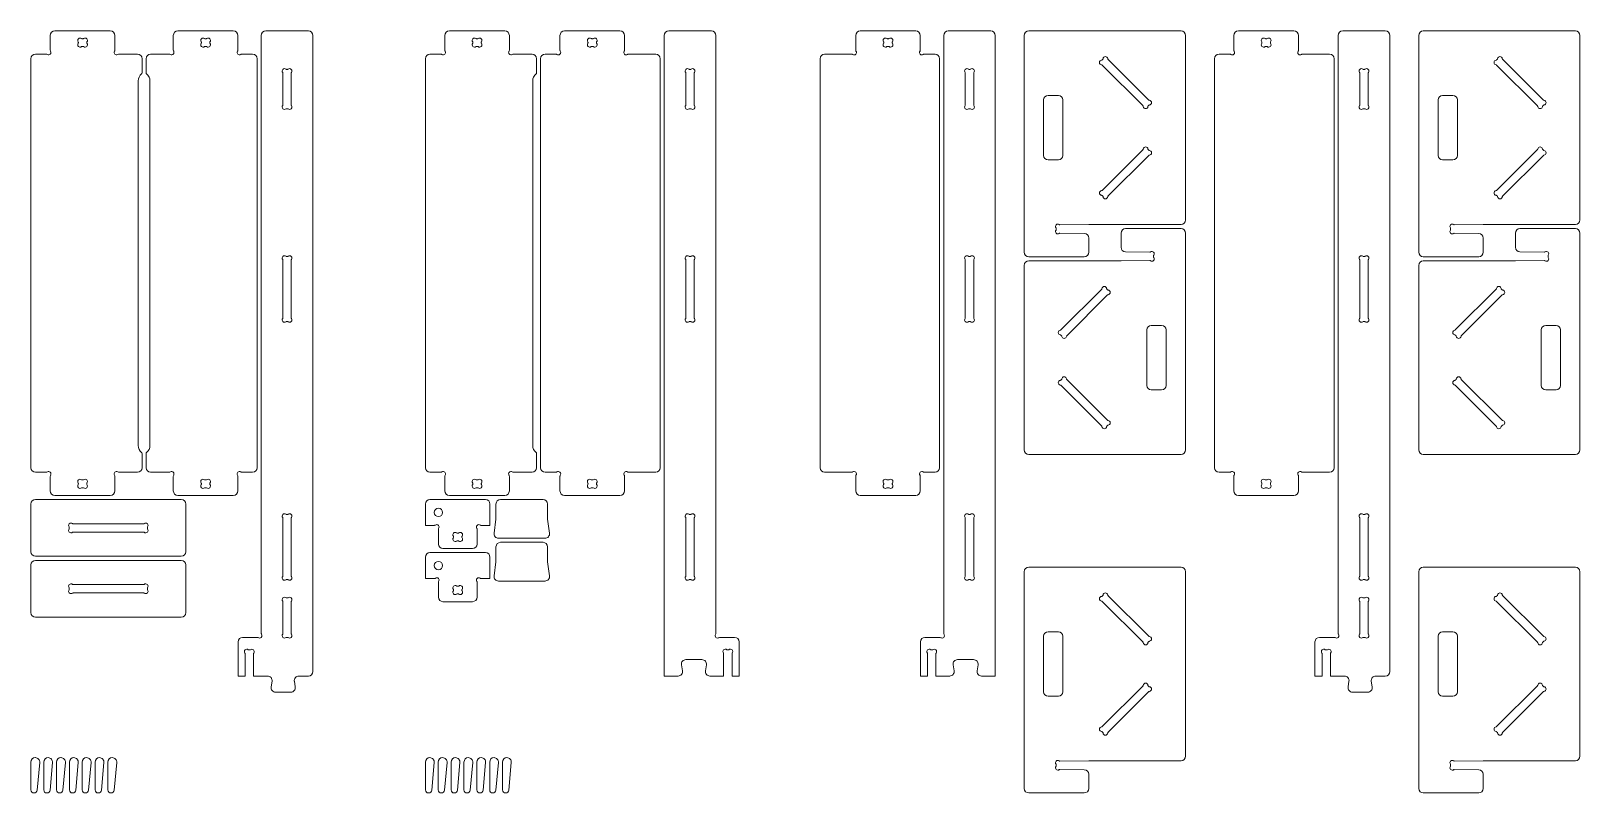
# Model space of a CAD drawing. Header units: millimetres. Extents: x 22 to 2423, y 21 to 1203.
import ezdxf

# ---------------------------------------------------------------- set-up
doc = ezdxf.new("R2010")
doc.units = ezdxf.units.MM

msp = doc.modelspace()

# ---------------------------------------------------------------- linework, layer by layer
at = {"color": 7, "linetype": 'Continuous', "lineweight": 15}
for p, q in [((144.7, 1202.6), (58.7, 1202.6)), ((249.4, 1202.6), (335.4, 1202.6)), ((451.7, 1202.6), (385.7, 1202.6)), ((756.3, 1202.6), (670.3, 1202.6)), ((848.8, 1202.6), (934.8, 1202.6)), ((1010.5, 1202.6), (1076.5, 1202.6)), ((1393.3, 1202.6), (1307.3, 1202.6)), ((1509.6, 1202.6), (1443.6, 1202.6)), ((1804.5, 1202.6), (1568.5, 1202.6)), ((1893.5, 1202.6), (1979.5, 1202.6)), ((2121.2, 1202.6), (2055.2, 1202.6)), ((2416, 1202.6), (2180, 1202.6)), ((51.7, 1195.6), (51.7, 1173)), ((95.2, 1184.9), (95.2, 1184.2)), ((102.6, 1190.6), (100.9, 1190.6)), ((100.9, 1178.6), (102.6, 1178.6)), ((108.2, 1184.2), (108.2, 1184.9)), ((151.7, 1173), (151.7, 1195.6)), ((242.4, 1173), (242.4, 1195.6)), ((285.9, 1184.2), (285.9, 1184.9)), ((291.5, 1190.6), (293.2, 1190.6)), ((293.2, 1178.6), (291.5, 1178.6)), ((298.9, 1184.9), (298.9, 1184.2)), ((342.4, 1195.6), (342.4, 1173)), ((378.7, 268.4), (378.7, 1195.6)), ((458.7, 209.6), (458.7, 1195.6)), ((663.3, 1195.6), (663.3, 1173)), ((706.8, 1184.9), (706.8, 1184.2)), ((714.2, 1190.6), (712.5, 1190.6)), ((712.5, 1178.6), (714.2, 1178.6)), ((719.8, 1184.2), (719.8, 1184.9)), ((763.3, 1173), (763.3, 1195.6)), ((841.8, 1172.4), (841.8, 1195.6)), ((885.3, 1184.2), (885.3, 1184.9)), ((891, 1190.6), (892.7, 1190.6)), ((892.7, 1178.6), (891, 1178.6)), ((898.3, 1184.9), (898.3, 1184.2)), ((941.8, 1195.6), (941.8, 1172.4)), ((1003.5, 202.6), (1003.5, 1195.6)), ((1083.5, 269), (1083.5, 1195.6)), ((1300.3, 1195.6), (1300.3, 1172.4)), ((1343.8, 1184.9), (1343.8, 1184.2)), ((1351.1, 1190.6), (1349.4, 1190.6)), ((1349.4, 1178.6), (1351.1, 1178.6)), ((1356.8, 1184.2), (1356.8, 1184.9)), ((1400.3, 1172.4), (1400.3, 1195.6)), ((1436.6, 269), (1436.6, 1195.6)), ((1516.6, 202.6), (1516.6, 1195.6)), ((1561.5, 1195.6), (1561.5, 859.6)), ((1811.5, 909.6), (1811.5, 1195.6)), ((1886.5, 1172.4), (1886.5, 1195.6)), ((1930, 1184.2), (1930, 1184.9)), ((1935.7, 1190.6), (1937.4, 1190.6)), ((1937.4, 1178.6), (1935.7, 1178.6)), ((1943, 1184.9), (1943, 1184.2)), ((1986.5, 1195.6), (1986.5, 1172.4)), ((2048.2, 268.4), (2048.2, 1195.6)), ((2128.2, 209.6), (2128.2, 1195.6)), ((2173, 1195.6), (2173, 859.6)), ((2423, 909.6), (2423, 1195.6)), ((21.7, 1159.6), (21.7, 525.6)), ((45.3, 1166.6), (28.7, 1166.6)), ((186.9, 1166.6), (158.2, 1166.6)), ((193.9, 1137.5), (193.9, 1159.6)), ((200.2, 1137.5), (200.2, 1159.6)), ((207.2, 1166.6), (236, 1166.6)), ((348.8, 1166.6), (365.4, 1166.6)), ((372.4, 525.6), (372.4, 1159.6)), ((633.3, 1159.6), (633.3, 525.6)), ((656.9, 1166.6), (640.3, 1166.6)), ((798.5, 1166.6), (769.8, 1166.6)), ((805.5, 1137.5), (805.5, 1159.6)), ((811.8, 1159.6), (811.8, 525.6)), ((818.8, 1166.6), (836, 1166.6)), ((947.7, 1166.6), (990.2, 1166.6)), ((997.2, 525.6), (997.2, 1159.6)), ((1244.9, 1159.6), (1244.9, 525.6)), ((1294.4, 1166.6), (1251.9, 1166.6)), ((1423.3, 1166.6), (1406.1, 1166.6)), ((1430.3, 525.6), (1430.3, 1159.6)), ((1683.3, 1158.9), (1682.2, 1157.7)), ((1754.8, 1095.5), (1691.3, 1158.9)), ((1856.5, 1159.6), (1856.5, 525.6)), ((1863.5, 1166.6), (1880.6, 1166.6)), ((1992.4, 1166.6), (2034.9, 1166.6)), ((2041.9, 525.6), (2041.9, 1159.6)), ((2294.9, 1158.9), (2293.7, 1157.7)), ((2366.4, 1095.5), (2302.9, 1158.9)), ((412.2, 1087.7), (412.2, 1137.4)), ((417.9, 1143.1), (419.6, 1143.1)), ((425.2, 1137.4), (425.2, 1087.7)), ((1037, 1137.4), (1037, 1087.7)), ((1044.4, 1143.1), (1042.7, 1143.1)), ((1050, 1087.7), (1050, 1137.4)), ((1470.1, 1087.7), (1470.1, 1137.4)), ((1475.8, 1143.1), (1477.5, 1143.1)), ((1483.1, 1137.4), (1483.1, 1087.7)), ((1682.2, 1149.7), (1745.6, 1086.3)), ((2081.7, 1087.7), (2081.7, 1137.4)), ((2087.4, 1143.1), (2089.1, 1143.1)), ((2094.7, 1137.4), (2094.7, 1087.7)), ((2293.7, 1149.7), (2357.2, 1086.3)), ((187.9, 560.1), (187.9, 1125.1)), ((206.2, 1125.1), (206.2, 560.1)), ((799.5, 560.1), (799.5, 1125.1)), ((419.6, 1082.1), (417.9, 1082.1)), ((1042.7, 1082.1), (1044.4, 1082.1)), ((1477.5, 1082.1), (1475.8, 1082.1)), ((1591.5, 1095.6), (1591.5, 1009.6)), ((1614.5, 1102.6), (1598.5, 1102.6)), ((1621.5, 1009.6), (1621.5, 1095.6)), ((1753.6, 1086.3), (1754.8, 1087.5)), ((2089.1, 1082.1), (2087.4, 1082.1)), ((2203, 1095.6), (2203, 1009.6)), ((2226, 1102.6), (2210, 1102.6)), ((2233, 1009.6), (2233, 1095.6)), ((2365.2, 1086.3), (2366.4, 1087.5)), ((1745.6, 1018.9), (1682.2, 955.5)), ((1691.3, 946.3), (1754.8, 1009.7)), ((1754.8, 1017.7), (1753.6, 1018.9)), ((2357.2, 1018.9), (2293.7, 955.5)), ((2302.9, 946.3), (2366.4, 1009.7)), ((2366.4, 1017.7), (2365.2, 1018.9)), ((1598.5, 1002.6), (1614.5, 1002.6)), ((2210, 1002.6), (2226, 1002.6)), ((1682.2, 947.5), (1683.3, 946.3)), ((2293.7, 947.5), (2294.9, 946.3)), ((1611, 896.4), (1611, 894.7)), ((1661.5, 902.6), (1616.6, 902.1)), ((1616.6, 889), (1654.5, 888.6)), ((1661.5, 902.6), (1804.5, 902.6)), ((1711.5, 889.2), (1711.5, 867.2)), ((1804.5, 896.2), (1718.5, 896.2)), ((1811.5, 553.2), (1811.5, 889.2)), ((2222.5, 896.4), (2222.5, 894.7)), ((2273, 902.6), (2228.1, 902.1)), ((2228.1, 889), (2266.1, 888.6)), ((2273, 902.6), (2416, 902.6)), ((2323, 889.2), (2323, 867.2)), ((2416, 896.2), (2330, 896.2)), ((2423, 553.2), (2423, 889.2)), ((1661.5, 859.6), (1661.5, 881.6)), ((2273, 859.6), (2273, 881.6)), ((412.2, 757.7), (412.2, 847.4)), ((417.9, 853.1), (419.6, 853.1)), ((425.2, 847.4), (425.2, 757.7)), ((1037, 847.4), (1037, 757.7)), ((1044.4, 853.1), (1042.7, 853.1)), ((1050, 757.7), (1050, 847.4)), ((1470.1, 757.7), (1470.1, 847.4)), ((1475.8, 853.1), (1477.5, 853.1)), ((1483.1, 847.4), (1483.1, 757.7)), ((1568.5, 852.6), (1654.5, 852.6)), ((1711.5, 846.2), (1568.5, 846.2)), ((1711.5, 846.2), (1756.4, 846.7)), ((1756.4, 859.8), (1718.4, 860.2)), ((1762, 852.4), (1762, 854.1)), ((2081.7, 757.7), (2081.7, 847.4)), ((2087.4, 853.1), (2089.1, 853.1)), ((2094.7, 847.4), (2094.7, 757.7)), ((2180, 852.6), (2266, 852.6)), ((2323, 846.2), (2180, 846.2)), ((2323, 846.2), (2368, 846.7)), ((2368, 859.8), (2330, 860.2)), ((2373.5, 852.4), (2373.5, 854.1)), ((1561.5, 839.2), (1561.5, 553.2)), ((2173, 839.2), (2173, 553.2)), ((1681.6, 802.5), (1618.2, 739.1)), ((1627.3, 729.9), (1690.8, 793.3)), ((1690.8, 801.3), (1689.6, 802.5)), ((2293.2, 802.5), (2229.7, 739.1)), ((2238.9, 729.9), (2302.4, 793.3)), ((2302.4, 801.3), (2301.2, 802.5)), ((419.6, 752.1), (417.9, 752.1)), ((1042.7, 752.1), (1044.4, 752.1)), ((1477.5, 752.1), (1475.8, 752.1)), ((1774.5, 746.2), (1758.5, 746.2)), ((2089.1, 752.1), (2087.4, 752.1)), ((2386, 746.2), (2370, 746.2)), ((1618.2, 731.1), (1619.3, 729.9)), ((1751.5, 739.2), (1751.5, 653.2)), ((1781.5, 653.2), (1781.5, 739.2)), ((2229.7, 731.1), (2230.9, 729.9)), ((2363, 739.2), (2363, 653.2)), ((2393, 653.2), (2393, 739.2)), ((1619.3, 662.5), (1618.2, 661.3)), ((1618.2, 653.3), (1681.6, 589.9)), ((1690.8, 599.1), (1627.3, 662.5)), ((2230.9, 662.5), (2229.7, 661.3)), ((2229.7, 653.3), (2293.2, 589.9)), ((2302.4, 599.1), (2238.9, 662.5)), ((1758.5, 646.2), (1774.5, 646.2)), ((2370, 646.2), (2386, 646.2)), ((1689.6, 589.9), (1690.8, 591.1)), ((2301.2, 589.9), (2302.4, 591.1)), ((193.9, 547.6), (193.9, 525.6)), ((200.2, 547.6), (200.2, 525.6)), ((805.5, 547.6), (805.5, 525.6)), ((1568.5, 546.2), (1804.5, 546.2)), ((2180, 546.2), (2416, 546.2)), ((45.3, 518.6), (28.7, 518.6)), ((51.7, 489.6), (51.7, 512.1)), ((100.9, 506.6), (102.6, 506.6)), ((151.7, 512.1), (151.7, 489.6)), ((186.9, 518.6), (158.2, 518.6)), ((207.2, 518.6), (236, 518.6)), ((242.4, 512.1), (242.4, 489.6)), ((293.2, 506.6), (291.5, 506.6)), ((342.4, 489.6), (342.4, 512.1)), ((348.8, 518.6), (365.4, 518.6)), ((656.9, 518.6), (640.3, 518.6)), ((663.3, 489.6), (663.3, 512.1)), ((712.5, 506.6), (714.2, 506.6)), ((763.3, 512.1), (763.3, 489.6)), ((798.5, 518.6), (769.8, 518.6)), ((818.8, 518.6), (836, 518.6)), ((841.8, 512.7), (841.8, 489.6)), ((892.7, 506.6), (891, 506.6)), ((941.8, 489.6), (941.8, 512.7)), ((947.7, 518.6), (990.2, 518.6)), ((1294.4, 518.6), (1251.9, 518.6)), ((1300.3, 489.6), (1300.3, 512.7)), ((1349.4, 506.6), (1351.1, 506.6)), ((1400.3, 512.7), (1400.3, 489.6)), ((1423.3, 518.6), (1406.1, 518.6)), ((1863.5, 518.6), (1880.6, 518.6)), ((1886.5, 512.7), (1886.5, 489.6)), ((1937.4, 506.6), (1935.7, 506.6)), ((1986.5, 489.6), (1986.5, 512.7)), ((1992.4, 518.6), (2034.9, 518.6)), ((144.7, 482.6), (58.7, 482.6)), ((95.2, 500.2), (95.2, 500.9)), ((102.6, 494.6), (100.9, 494.6)), ((108.2, 500.9), (108.2, 500.2)), ((249.4, 482.6), (335.4, 482.6)), ((285.9, 500.9), (285.9, 500.2)), ((291.5, 494.6), (293.2, 494.6)), ((298.9, 500.2), (298.9, 500.9)), ((756.3, 482.6), (670.3, 482.6)), ((706.8, 500.2), (706.8, 500.9)), ((714.2, 494.6), (712.5, 494.6)), ((719.8, 500.9), (719.8, 500.2)), ((848.8, 482.6), (934.8, 482.6)), ((885.3, 500.9), (885.3, 500.2)), ((891, 494.6), (892.7, 494.6)), ((898.3, 500.2), (898.3, 500.9)), ((1393.3, 482.6), (1307.3, 482.6)), ((1343.8, 500.2), (1343.8, 500.9)), ((1351.1, 494.6), (1349.4, 494.6)), ((1356.8, 500.9), (1356.8, 500.2)), ((1893.5, 482.6), (1979.5, 482.6)), ((1930, 500.9), (1930, 500.2)), ((1935.7, 494.6), (1937.4, 494.6)), ((1943, 500.2), (1943, 500.9)), ((21.7, 469.2), (21.7, 395.2)), ((254.7, 476.2), (28.7, 476.2)), ((261.7, 395.2), (261.7, 469.2)), ((633.3, 469.2), (633.3, 436.2)), ((726.3, 476.2), (640.3, 476.2)), ((733.3, 436.2), (733.3, 469.2)), ((742.6, 469.2), (742.6, 446.7)), ((815.6, 476.2), (749.6, 476.2)), ((822.6, 469.2), (822.6, 446.7)), ((81.2, 433.1), (81.2, 431.4)), ((196.6, 438.7), (86.9, 438.7)), ((202.2, 431.4), (202.2, 433.1)), ((412.2, 357.7), (412.2, 447.4)), ((417.9, 453.1), (419.6, 453.1)), ((425.2, 447.4), (425.2, 357.7)), ((633.3, 436.2), (647.5, 436.2)), ((719.2, 436.2), (733.3, 436.2)), ((742.6, 445.8), (739.7, 424.1)), ((822.7, 445.8), (825.6, 424.1)), ((1037, 447.4), (1037, 357.7)), ((1044.4, 453.1), (1042.7, 453.1)), ((1050, 357.7), (1050, 447.4)), ((1470.1, 357.7), (1470.1, 447.4)), ((1475.8, 453.1), (1477.5, 453.1)), ((1483.1, 447.4), (1483.1, 357.7)), ((2081.7, 357.7), (2081.7, 447.4)), ((2087.4, 453.1), (2089.1, 453.1)), ((2094.7, 447.4), (2094.7, 357.7)), ((86.9, 425.7), (196.6, 425.7)), ((653.3, 430.3), (653.3, 407.2)), ((676.8, 418.6), (676.8, 417.9)), ((684.2, 424.2), (682.5, 424.2)), ((682.5, 412.2), (684.2, 412.2)), ((689.8, 417.9), (689.8, 418.6)), ((713.3, 407.2), (713.3, 430.3)), ((746.6, 416.2), (818.6, 416.2)), ((815.6, 409.9), (749.6, 409.9)), ((28.7, 388.2), (254.7, 388.2)), ((633.3, 386.9), (633.3, 353.9)), ((726.3, 393.9), (640.3, 393.9)), ((660.3, 400.2), (706.3, 400.2)), ((733.3, 353.9), (733.3, 386.9)), ((742.6, 402.9), (742.6, 380.3)), ((822.6, 402.9), (822.6, 380.3)), ((21.7, 374.9), (21.7, 300.9)), ((254.7, 381.9), (28.7, 381.9)), ((261.7, 300.9), (261.7, 374.9)), ((742.6, 379.4), (739.7, 357.8)), ((822.7, 379.4), (825.6, 357.8)), ((1561.5, 364.3), (1561.5, 28.3)), ((1804.5, 371.3), (1568.5, 371.3)), ((1811.5, 78.3), (1811.5, 364.3)), ((2173, 364.3), (2173, 28.3)), ((2416, 371.3), (2180, 371.3)), ((2423, 78.3), (2423, 364.3)), ((81.2, 338.7), (81.2, 337)), ((196.6, 344.4), (86.9, 344.4)), ((202.2, 337), (202.2, 338.7)), ((419.6, 352.1), (417.9, 352.1)), ((633.3, 353.9), (647.5, 353.9)), ((653.3, 348), (653.3, 324.9)), ((676.8, 336.2), (676.8, 335.5)), ((684.2, 341.9), (682.5, 341.9)), ((689.8, 335.5), (689.8, 336.2)), ((713.3, 324.9), (713.3, 348)), ((719.2, 353.9), (733.3, 353.9)), ((746.6, 349.9), (818.6, 349.9)), ((1042.7, 352.1), (1044.4, 352.1)), ((1477.5, 352.1), (1475.8, 352.1)), ((2089.1, 352.1), (2087.4, 352.1)), ((86.9, 331.4), (196.6, 331.4)), ((412.2, 268.2), (412.2, 317.9)), ((417.9, 323.6), (419.6, 323.6)), ((425.2, 317.9), (425.2, 268.2)), ((660.3, 317.9), (706.3, 317.9)), ((682.5, 329.9), (684.2, 329.9)), ((1683.3, 327.6), (1682.2, 326.4)), ((1682.2, 318.4), (1745.6, 255)), ((1754.8, 264.2), (1691.3, 327.6)), ((2081.7, 268.2), (2081.7, 317.9)), ((2087.4, 323.6), (2089.1, 323.6)), ((2094.7, 317.9), (2094.7, 268.2)), ((2294.9, 327.6), (2293.7, 326.4)), ((2293.7, 318.4), (2357.2, 255)), ((2366.4, 264.2), (2302.9, 327.6)), ((28.7, 293.9), (254.7, 293.9)), ((1591.5, 264.3), (1591.5, 178.3)), ((1614.5, 271.3), (1598.5, 271.3)), ((1621.5, 178.3), (1621.5, 264.3)), ((2203, 264.3), (2203, 178.3)), ((2226, 271.3), (2210, 271.3)), ((2233, 178.3), (2233, 264.3)), ((342.7, 255.6), (342.7, 202.6)), ((372.9, 262.6), (349.7, 262.6)), ((359.4, 243.1), (361.1, 243.1)), ((419.6, 262.6), (417.9, 262.6)), ((1090, 262.6), (1112.5, 262.6)), ((1102.9, 243.1), (1101.2, 243.1)), ((1119.5, 255.6), (1119.5, 202.6)), ((1400.6, 255.6), (1400.6, 202.6)), ((1430.2, 262.6), (1407.6, 262.6)), ((1417.3, 243.1), (1419, 243.1)), ((1753.6, 255), (1754.8, 256.2)), ((2012.2, 255.6), (2012.2, 202.6)), ((2042.3, 262.6), (2019.2, 262.6)), ((2028.9, 243.1), (2030.6, 243.1)), ((2089.1, 262.6), (2087.4, 262.6)), ((2365.2, 255), (2366.4, 256.2)), ((353.7, 202.6), (353.7, 237.4)), ((366.7, 237.4), (366.7, 202.6)), ((1031.7, 210.7), (1030.2, 220)), ((1037.1, 228.1), (1061.9, 228.1)), ((1067.3, 210.7), (1068.8, 220)), ((1095.5, 237.4), (1095.5, 202.6)), ((1108.5, 202.6), (1108.5, 237.4)), ((1411.6, 202.6), (1411.6, 237.4)), ((1424.6, 237.4), (1424.6, 202.6)), ((1452.8, 210.7), (1451.3, 220)), ((1483, 228.1), (1458.2, 228.1)), ((1488.4, 210.7), (1489.9, 220)), ((2023.2, 202.6), (2023.2, 237.4)), ((2036.2, 237.4), (2036.2, 202.6)), ((353.7, 202.6), (342.7, 202.6)), ((388.5, 202.6), (366.7, 202.6)), ((395.4, 194.5), (394, 185.7)), ((430, 194.5), (431.4, 185.7)), ((451.7, 202.6), (436.9, 202.6)), ((1003.5, 202.6), (1024.8, 202.6)), ((1074.2, 202.6), (1095.5, 202.6)), ((1108.5, 202.6), (1119.5, 202.6)), ((1411.6, 202.6), (1400.6, 202.6)), ((1445.9, 202.6), (1424.6, 202.6)), ((1516.6, 202.6), (1495.3, 202.6)), ((2023.2, 202.6), (2012.2, 202.6)), ((2058, 202.6), (2036.2, 202.6)), ((2064.9, 194.5), (2063.5, 185.7)), ((2099.5, 194.5), (2100.9, 185.7)), ((2121.2, 202.6), (2106.4, 202.6)), ((424.5, 177.6), (400.9, 177.6)), ((1598.5, 171.3), (1614.5, 171.3)), ((1745.6, 187.6), (1682.2, 124.2)), ((1691.3, 115), (1754.8, 178.4)), ((1754.8, 186.4), (1753.6, 187.6)), ((2094, 177.6), (2070.4, 177.6)), ((2210, 171.3), (2226, 171.3)), ((2357.2, 187.6), (2293.7, 124.2)), ((2302.9, 115), (2366.4, 178.4)), ((2366.4, 186.4), (2365.2, 187.6)), ((1682.2, 116.2), (1683.3, 115)), ((2293.7, 116.2), (2294.9, 115)), ((21.7, 69.2), (21.7, 26.2)), ((31.5, 25.7), (35.3, 68.6)), ((41.6, 69.2), (41.6, 26.2)), ((51.4, 25.7), (55.2, 68.6)), ((61.5, 69.2), (61.5, 26.2)), ((71.3, 25.7), (75.1, 68.6)), ((81.4, 69.2), (81.4, 26.2)), ((91.2, 25.7), (95, 68.6)), ((101.3, 69.2), (101.3, 26.2)), ((111.1, 25.7), (114.9, 68.6)), ((121.2, 69.2), (121.2, 26.2)), ((131, 25.7), (134.8, 68.6)), ((141.1, 69.2), (141.1, 26.2)), ((150.9, 25.7), (154.7, 68.6)), ((633.3, 69.2), (633.3, 26.2)), ((643.1, 25.7), (646.9, 68.6)), ((653.2, 69.2), (653.2, 26.2)), ((663, 25.7), (666.8, 68.6)), ((673.1, 69.2), (673.1, 26.2)), ((682.9, 25.7), (686.7, 68.6)), ((693, 69.2), (693, 26.2)), ((702.8, 25.7), (706.6, 68.6)), ((712.9, 69.2), (712.9, 26.2)), ((722.7, 25.7), (726.4, 68.6)), ((732.8, 69.2), (732.8, 26.2)), ((742.6, 25.7), (746.3, 68.6)), ((752.7, 69.2), (752.7, 26.2)), ((762.5, 25.7), (766.2, 68.6)), ((1611, 65.1), (1611, 63.4)), ((1661.5, 71.3), (1616.6, 70.8)), ((1616.6, 57.7), (1654.5, 57.3)), ((1661.5, 71.3), (1804.5, 71.3)), ((1661.5, 28.3), (1661.5, 50.3)), ((2222.5, 65.1), (2222.5, 63.4)), ((2273, 71.3), (2228.1, 70.8)), ((2228.1, 57.7), (2266.1, 57.3)), ((2273, 71.3), (2416, 71.3)), ((2273, 28.3), (2273, 50.3)), ((1568.5, 21.3), (1654.5, 21.3)), ((2180, 21.3), (2266, 21.3))]:
    msp.add_line(p, q, dxfattribs=at)
for centre in [(653.3, 456.2), (653.3, 373.9)]:
    msp.add_circle(centre, 6.5, dxfattribs=at)
for centre, radius, start, end in [((58.7, 1195.6), 7, 90, 180), ((144.7, 1195.6), 7, 0, 90), ((249.4, 1195.6), 7, 90, 180), ((335.4, 1195.6), 7, 0, 90), ((385.7, 1195.6), 7, 90, 180), ((451.7, 1195.6), 7, 0, 90), ((670.3, 1195.6), 7, 90, 180), ((756.3, 1195.6), 7, 0, 90), ((848.8, 1195.6), 7, 90, 180), ((934.8, 1195.6), 7, 0, 90), ((1010.5, 1195.6), 7, 90, 180), ((1076.5, 1195.6), 7, 0, 90), ((1307.3, 1195.6), 7, 90, 180), ((1393.3, 1195.6), 7, 0, 90), ((1443.6, 1195.6), 7, 90, 180), ((1509.6, 1195.6), 7, 0, 90), ((1568.5, 1195.6), 7, 90, 180), ((1804.5, 1195.6), 7, 0, 90), ((1893.5, 1195.6), 7, 90, 180), ((1979.5, 1195.6), 7, 0, 90), ((2055.2, 1195.6), 7, 90, 180), ((2121.2, 1195.6), 7, 0, 90), ((2180, 1195.6), 7, 90, 180), ((2416, 1195.6), 7, 0, 90), ((97.8, 1188), 3.68, 51.1877, 218.8123), ((97.8, 1181.2), 3.68, 141.1877, 308.8123), ((94, 1184.9), 1.2, 0, 38.8123), ((94, 1184.2), 1.2, 321.1877, 0), ((100.9, 1191.8), 1.2, 231.1877, 270), ((100.9, 1177.4), 1.2, 90, 128.8123), ((102.6, 1191.8), 1.2, 270, 308.8123), ((102.6, 1177.4), 1.2, 51.1877, 90), ((105.6, 1188), 3.68, 321.1877, 128.8123), ((105.6, 1181.2), 3.68, 231.1877, 38.8123), ((109.4, 1184.9), 1.2, 141.1877, 180), ((109.4, 1184.2), 1.2, 180, 218.8123), ((288.5, 1188), 3.68, 51.1877, 218.8123), ((288.5, 1181.2), 3.68, 141.1877, 308.8123), ((284.7, 1184.9), 1.2, 0, 38.8123), ((284.7, 1184.2), 1.2, 321.1877, 0), ((291.5, 1191.8), 1.2, 231.1877, 270), ((291.5, 1177.4), 1.2, 90, 128.8123), ((293.2, 1191.8), 1.2, 270, 308.8123), ((293.2, 1177.4), 1.2, 51.1877, 90), ((296.3, 1188), 3.68, 321.1877, 128.8123), ((296.3, 1181.2), 3.68, 231.1877, 38.8123), ((300.1, 1184.9), 1.2, 141.1877, 180), ((300.1, 1184.2), 1.2, 180, 218.8123), ((709.4, 1188), 3.68, 51.1877, 218.8123), ((709.4, 1181.2), 3.68, 141.1877, 308.8123), ((705.6, 1184.9), 1.2, 0, 38.8123), ((705.6, 1184.2), 1.2, 321.1877, 0), ((712.5, 1191.8), 1.2, 231.1877, 270), ((712.5, 1177.4), 1.2, 90, 128.8123), ((714.2, 1191.8), 1.2, 270, 308.8123), ((714.2, 1177.4), 1.2, 51.1877, 90), ((717.2, 1188), 3.68, 321.1877, 128.8123), ((717.2, 1181.2), 3.68, 231.1877, 38.8123), ((721, 1184.9), 1.2, 141.1877, 180), ((721, 1184.2), 1.2, 180, 218.8123), ((887.9, 1188), 3.68, 51.1877, 218.8123), ((887.9, 1181.2), 3.68, 141.1877, 308.8123), ((884.1, 1184.9), 1.2, 0, 38.8123), ((884.1, 1184.2), 1.2, 321.1877, 0), ((891, 1191.8), 1.2, 231.1877, 270), ((891, 1177.4), 1.2, 90, 128.8123), ((892.7, 1191.8), 1.2, 270, 308.8123), ((892.7, 1177.4), 1.2, 51.1877, 90), ((895.7, 1188), 3.68, 321.1877, 128.8123), ((895.7, 1181.2), 3.68, 231.1877, 38.8123), ((899.5, 1184.9), 1.2, 141.1877, 180), ((899.5, 1184.2), 1.2, 180, 218.8123), ((1346.4, 1188), 3.68, 51.1877, 218.8123), ((1346.4, 1181.2), 3.68, 141.1877, 308.8123), ((1342.6, 1184.9), 1.2, 0, 38.8123), ((1342.6, 1184.2), 1.2, 321.1877, 0), ((1349.4, 1191.8), 1.2, 231.1877, 270), ((1349.4, 1177.4), 1.2, 90, 128.8123), ((1351.1, 1191.8), 1.2, 270, 308.8123), ((1351.1, 1177.4), 1.2, 51.1877, 90), ((1354.2, 1188), 3.68, 321.1877, 128.8123), ((1354.2, 1181.2), 3.68, 231.1877, 38.8123), ((1358, 1184.9), 1.2, 141.1877, 180), ((1358, 1184.2), 1.2, 180, 218.8123), ((1932.6, 1188), 3.68, 51.1877, 218.8123), ((1932.6, 1181.2), 3.68, 141.1877, 308.8123), ((1928.8, 1184.9), 1.2, 0, 38.8123), ((1928.8, 1184.2), 1.2, 321.1877, 0), ((1935.7, 1191.8), 1.2, 231.1877, 270), ((1935.7, 1177.4), 1.2, 90, 128.8123), ((1937.4, 1191.8), 1.2, 270, 308.8123), ((1937.4, 1177.4), 1.2, 51.1877, 90), ((1940.4, 1188), 3.68, 321.1877, 128.8123), ((1940.4, 1181.2), 3.68, 231.1877, 38.8123), ((1944.2, 1184.9), 1.2, 141.1877, 180), ((1944.2, 1184.2), 1.2, 180, 218.8123), ((28.7, 1159.6), 7, 90, 180), ((45.3, 1162.9), 3.67, 58.6003, 90), ((49.1, 1169.2), 3.68, 238.6003, 31.3997), ((55.4, 1173), 3.68, 180, 211.3997), ((154.3, 1169.2), 3.68, 148.6003, 301.3997), ((148.1, 1173), 3.68, 328.6003, 0), ((158.2, 1162.9), 3.67, 90, 121.3997), ((186.9, 1159.6), 7, 0, 90), ((207.2, 1159.6), 7, 90, 180), ((236, 1162.9), 3.67, 58.6003, 90), ((239.8, 1169.2), 3.68, 238.6003, 31.3997), ((246.1, 1173), 3.68, 180, 211.3997), ((345, 1169.2), 3.68, 148.6003, 301.3997), ((338.7, 1173), 3.68, 328.6003, 0), ((348.8, 1162.9), 3.67, 90, 121.3997), ((365.4, 1159.6), 7, 0, 90), ((640.3, 1159.6), 7, 90, 180), ((656.9, 1162.9), 3.67, 58.6003, 90), ((660.7, 1169.2), 3.68, 238.6003, 31.3997), ((667, 1173), 3.68, 180, 211.3997), ((765.9, 1169.2), 3.68, 148.6003, 301.3997), ((759.7, 1173), 3.68, 328.6003, 0), ((769.8, 1162.9), 3.67, 90, 121.3997), ((798.5, 1159.6), 7, 0, 90), ((818.8, 1159.6), 7, 90, 180), ((836, 1164.7), 1.84, 53.5849, 90), ((839.2, 1169.2), 3.68, 233.5849, 36.4151), ((843.7, 1172.4), 1.84, 180, 216.4151), ((944.4, 1169.2), 3.68, 143.5849, 306.4151), ((940, 1172.4), 1.84, 323.5849, 0), ((947.7, 1164.7), 1.84, 90, 126.4151), ((990.2, 1159.6), 7, 0, 90), ((1251.9, 1159.6), 7, 90, 180), ((1294.4, 1164.7), 1.84, 53.5849, 90), ((1297.7, 1169.2), 3.68, 233.5849, 36.4151), ((1302.1, 1172.4), 1.84, 180, 216.4151), ((1402.9, 1169.2), 3.68, 143.5849, 306.4151), ((1398.4, 1172.4), 1.84, 323.5849, 0), ((1406.1, 1164.7), 1.84, 90, 126.4151), ((1423.3, 1159.6), 7, 0, 90), ((1681.8, 1153.7), 3.68, 96.1877, 263.8123), ((1681.3, 1158.5), 1.2, 276.1877, 315), ((1682.5, 1159.7), 1.2, 315, 353.8123), ((1687.3, 1159.2), 3.67, 6.1877, 173.8123), ((1692.2, 1159.7), 1.2, 186.1877, 225), ((1863.5, 1159.6), 7, 90, 180), ((1880.6, 1164.7), 1.84, 53.5849, 90), ((1883.9, 1169.2), 3.68, 233.5849, 36.4151), ((1888.3, 1172.4), 1.84, 180, 216.4151), ((1989.1, 1169.2), 3.68, 143.5849, 306.4151), ((1984.7, 1172.4), 1.84, 323.5849, 0), ((1992.4, 1164.7), 1.84, 90, 126.4151), ((2034.9, 1159.6), 7, 0, 90), ((2293.4, 1153.7), 3.68, 96.1877, 263.8123), ((2292.9, 1158.5), 1.2, 276.1877, 315), ((2294.1, 1159.7), 1.2, 315, 353.8123), ((2298.9, 1159.2), 3.68, 6.1877, 173.8123), ((2303.8, 1159.7), 1.2, 186.1877, 225), ((201.9, 1125.1), 14, 128.4003, 180), ((192.1, 1137.5), 1.84, 308.4003, 0), ((202.1, 1137.5), 1.84, 180, 231.5997), ((192.2, 1125.1), 14, 0, 51.5997), ((414.8, 1140.5), 3.68, 51.1877, 218.8123), ((411, 1137.4), 1.2, 0, 38.8123), ((417.9, 1144.3), 1.2, 231.1877, 270), ((419.6, 1144.3), 1.2, 270, 308.8123), ((422.6, 1140.5), 3.68, 321.1877, 128.8123), ((426.4, 1137.4), 1.2, 141.1877, 180), ((813.5, 1125.1), 14, 128.4003, 180), ((803.6, 1137.5), 1.84, 308.4003, 0), ((1039.6, 1140.5), 3.68, 51.1877, 218.8123), ((1035.8, 1137.4), 1.2, 0, 38.8123), ((1042.7, 1144.3), 1.2, 231.1877, 270), ((1044.4, 1144.3), 1.2, 270, 308.8123), ((1047.4, 1140.5), 3.68, 321.1877, 128.8123), ((1051.2, 1137.4), 1.2, 141.1877, 180), ((1472.7, 1140.5), 3.68, 51.1877, 218.8123), ((1468.9, 1137.4), 1.2, 0, 38.8123), ((1475.8, 1144.3), 1.2, 231.1877, 270), ((1477.5, 1144.3), 1.2, 270, 308.8123), ((1480.5, 1140.5), 3.68, 321.1877, 128.8123), ((1484.3, 1137.4), 1.2, 141.1877, 180), ((1681.3, 1148.8), 1.2, 45, 83.8123), ((2084.3, 1140.5), 3.67, 51.1877, 218.8123), ((2080.5, 1137.4), 1.2, 0, 38.8123), ((2087.4, 1144.3), 1.2, 231.1877, 270), ((2089.1, 1144.3), 1.2, 270, 308.8123), ((2092.1, 1140.5), 3.68, 321.1877, 128.8123), ((2095.9, 1137.4), 1.2, 141.1877, 180), ((2292.9, 1148.8), 1.2, 45, 83.8123), ((414.8, 1084.7), 3.68, 141.1877, 308.8123), ((411, 1087.7), 1.2, 321.1877, 0), ((417.9, 1080.9), 1.2, 90, 128.8123), ((419.6, 1080.9), 1.2, 51.1877, 90), ((422.6, 1084.7), 3.68, 231.1877, 38.8123), ((426.4, 1087.7), 1.2, 180, 218.8123), ((1039.6, 1084.7), 3.68, 141.1877, 308.8123), ((1035.8, 1087.7), 1.2, 321.1877, 0), ((1042.7, 1080.9), 1.2, 90, 128.8123), ((1044.4, 1080.9), 1.2, 51.1877, 90), ((1047.4, 1084.7), 3.68, 231.1877, 38.8123), ((1051.2, 1087.7), 1.2, 180, 218.8123), ((1472.7, 1084.7), 3.67, 141.1877, 308.8123), ((1468.9, 1087.7), 1.2, 321.1877, 0), ((1475.8, 1080.9), 1.2, 90, 128.8123), ((1477.5, 1080.9), 1.2, 51.1877, 90), ((1480.5, 1084.7), 3.67, 231.1877, 38.8123), ((1484.3, 1087.7), 1.2, 180, 218.8123), ((1598.5, 1095.6), 7, 90, 180), ((1614.5, 1095.6), 7, 0, 90), ((1744.7, 1085.4), 1.2, 6.1877, 45), ((1749.6, 1085.9), 3.68, 186.1877, 353.8123), ((1754.4, 1085.4), 1.2, 135, 173.8123), ((1755.6, 1096.3), 1.2, 225, 263.8123), ((1755.6, 1086.6), 1.2, 96.1877, 135), ((1755.1, 1091.5), 3.68, 276.1877, 83.8123), ((2084.3, 1084.7), 3.68, 141.1877, 308.8123), ((2080.5, 1087.7), 1.2, 321.1877, 0), ((2087.4, 1080.9), 1.2, 90, 128.8123), ((2089.1, 1080.9), 1.2, 51.1877, 90), ((2092.1, 1084.7), 3.68, 231.1877, 38.8123), ((2095.9, 1087.7), 1.2, 180, 218.8123), ((2210, 1095.6), 7, 90, 180), ((2226, 1095.6), 7, 0, 90), ((2356.3, 1085.4), 1.2, 6.1877, 45), ((2361.2, 1085.9), 3.68, 186.1877, 353.8123), ((2366, 1085.4), 1.2, 135, 173.8123), ((2367.2, 1096.3), 1.2, 225, 263.8123), ((2367.2, 1086.6), 1.2, 96.1877, 135), ((2366.7, 1091.5), 3.68, 276.1877, 83.8123), ((1598.5, 1009.6), 7, 180, 270), ((1614.5, 1009.6), 7, 270, 0), ((1744.7, 1019.7), 1.2, 315, 353.8123), ((1749.6, 1019.2), 3.68, 6.1877, 173.8123), ((1754.4, 1019.7), 1.2, 186.1877, 225), ((1755.6, 1018.5), 1.2, 225, 263.8123), ((1755.6, 1008.8), 1.2, 96.1877, 135), ((1755.1, 1013.7), 3.68, 276.1877, 83.8123), ((2210, 1009.6), 7, 180, 270), ((2226, 1009.6), 7, 270, 0), ((2356.3, 1019.7), 1.2, 315, 353.8123), ((2361.2, 1019.2), 3.68, 6.1877, 173.8123), ((2366, 1019.7), 1.2, 186.1877, 225), ((2367.2, 1018.5), 1.2, 225, 263.8123), ((2367.2, 1008.8), 1.2, 96.1877, 135), ((2366.7, 1013.7), 3.68, 276.1877, 83.8123), ((1681.8, 951.5), 3.68, 96.1877, 263.8123), ((1681.3, 956.3), 1.2, 276.1877, 315), ((1681.3, 946.6), 1.2, 45, 83.8123), ((1682.5, 945.4), 1.2, 6.1877, 45), ((1687.3, 945.9), 3.67, 186.1877, 353.8123), ((1692.2, 945.4), 1.2, 135, 173.8123), ((2293.4, 951.5), 3.68, 96.1877, 263.8123), ((2292.9, 956.3), 1.2, 276.1877, 315), ((2292.9, 946.6), 1.2, 45, 83.8123), ((2294.1, 945.4), 1.2, 6.1877, 45), ((2298.9, 945.9), 3.68, 186.1877, 353.8123), ((2303.8, 945.4), 1.2, 135, 173.8123), ((1613.6, 899.5), 3.67, 52.2376, 218.8123), ((1613.6, 891.7), 3.68, 141.1877, 307.7624), ((1609.8, 896.4), 1.2, 0, 38.8123), ((1609.8, 894.7), 1.2, 321.1877, 0), ((1616.5, 903.3), 1.2, 232.2376, 270.5673), ((1616.5, 887.8), 1.2, 89.4327, 127.7624), ((1654.5, 881.6), 7, 0, 89.4327), ((1718.5, 889.2), 7, 90, 180), ((1804.5, 909.6), 7, 270, 0), ((1804.5, 889.2), 7, 0, 90), ((2225.1, 899.5), 3.67, 52.2376, 218.8123), ((2225.1, 891.7), 3.67, 141.1877, 307.7624), ((2221.3, 896.4), 1.2, 0, 38.8123), ((2221.3, 894.7), 1.2, 321.1877, 0), ((2228.1, 903.3), 1.2, 232.2376, 270.5673), ((2228.1, 887.8), 1.2, 89.4327, 127.7624), ((2266, 881.6), 7, 0, 89.4327), ((2330, 889.2), 7, 90, 180), ((2416, 909.6), 7, 270, 0), ((2416, 889.2), 7, 0, 90), ((1718.5, 867.2), 7, 180, 269.4327), ((2330, 867.2), 7, 180, 269.4327), ((414.8, 850.5), 3.68, 51.1877, 218.8123), ((411, 847.4), 1.2, 0, 38.8123), ((417.9, 854.3), 1.2, 231.1877, 270), ((419.6, 854.3), 1.2, 270, 308.8123), ((422.6, 850.5), 3.67, 321.1877, 128.8123), ((426.4, 847.4), 1.2, 141.1877, 180), ((1039.6, 850.5), 3.67, 51.1877, 218.8123), ((1035.8, 847.4), 1.2, 0, 38.8123), ((1042.7, 854.3), 1.2, 231.1877, 270), ((1044.4, 854.3), 1.2, 270, 308.8123), ((1047.4, 850.5), 3.68, 321.1877, 128.8123), ((1051.2, 847.4), 1.2, 141.1877, 180), ((1472.7, 850.5), 3.68, 51.1877, 218.8123), ((1468.9, 847.4), 1.2, 0, 38.8123), ((1475.8, 854.3), 1.2, 231.1877, 270), ((1477.5, 854.3), 1.2, 270, 308.8123), ((1480.5, 850.5), 3.67, 321.1877, 128.8123), ((1484.3, 847.4), 1.2, 141.1877, 180), ((1568.5, 859.6), 7, 180, 270), ((1568.5, 839.2), 7, 90, 180), ((1654.5, 859.6), 7, 270, 0), ((1756.4, 861), 1.2, 269.4327, 307.7624), ((1756.4, 845.5), 1.2, 52.2376, 90.5673), ((1759.4, 857.1), 3.68, 321.1877, 127.7624), ((1759.4, 849.3), 3.68, 232.2376, 38.8123), ((1763.2, 854.1), 1.2, 141.1877, 180), ((1763.2, 852.4), 1.2, 180, 218.8123), ((2084.3, 850.5), 3.67, 51.1877, 218.8123), ((2080.5, 847.4), 1.2, 0, 38.8123), ((2087.4, 854.3), 1.2, 231.1877, 270), ((2089.1, 854.3), 1.2, 270, 308.8123), ((2092.1, 850.5), 3.67, 321.1877, 128.8123), ((2095.9, 847.4), 1.2, 141.1877, 180), ((2180, 859.6), 7, 180, 270), ((2180, 839.2), 7, 90, 180), ((2266, 859.6), 7, 270, 0), ((2368, 861), 1.2, 269.4327, 307.7624), ((2368, 845.5), 1.2, 52.2376, 90.5673), ((2370.9, 857.1), 3.67, 321.1877, 127.7624), ((2370.9, 849.3), 3.68, 232.2376, 38.8123), ((2374.7, 854.1), 1.2, 141.1877, 180), ((2374.7, 852.4), 1.2, 180, 218.8123), ((1680.7, 803.4), 1.2, 315, 353.8123), ((1685.6, 802.8), 3.68, 6.1877, 173.8123), ((1690.4, 803.4), 1.2, 186.1877, 225), ((1691.6, 802.2), 1.2, 225, 263.8123), ((1691.6, 792.5), 1.2, 96.1877, 135), ((1691.1, 797.3), 3.68, 276.1877, 83.8123), ((2292.3, 803.4), 1.2, 315, 353.8123), ((2297.2, 802.8), 3.67, 6.1877, 173.8123), ((2302, 803.4), 1.2, 186.1877, 225), ((2303.2, 802.2), 1.2, 225, 263.8123), ((2303.2, 792.5), 1.2, 96.1877, 135), ((2302.7, 797.3), 3.68, 276.1877, 83.8123), ((414.8, 754.7), 3.68, 141.1877, 308.8123), ((411, 757.7), 1.2, 321.1877, 0), ((417.9, 750.9), 1.2, 90, 128.8123), ((419.6, 750.9), 1.2, 51.1877, 90), ((422.6, 754.7), 3.68, 231.1877, 38.8123), ((426.4, 757.7), 1.2, 180, 218.8123), ((1039.6, 754.7), 3.68, 141.1877, 308.8123), ((1035.8, 757.7), 1.2, 321.1877, 0), ((1042.7, 750.9), 1.2, 90, 128.8123), ((1044.4, 750.9), 1.2, 51.1877, 90), ((1047.4, 754.7), 3.68, 231.1877, 38.8123), ((1051.2, 757.7), 1.2, 180, 218.8123), ((1472.7, 754.7), 3.68, 141.1877, 308.8123), ((1468.9, 757.7), 1.2, 321.1877, 0), ((1475.8, 750.9), 1.2, 90, 128.8123), ((1477.5, 750.9), 1.2, 51.1877, 90), ((1480.5, 754.7), 3.68, 231.1877, 38.8123), ((1484.3, 757.7), 1.2, 180, 218.8123), ((1758.5, 739.2), 7, 90, 180), ((1774.5, 739.2), 7, 0, 90), ((2084.3, 754.7), 3.67, 141.1877, 308.8123), ((2080.5, 757.7), 1.2, 321.1877, 0), ((2087.4, 750.9), 1.2, 90, 128.8123), ((2089.1, 750.9), 1.2, 51.1877, 90), ((2092.1, 754.7), 3.67, 231.1877, 38.8123), ((2095.9, 757.7), 1.2, 180, 218.8123), ((2370, 739.2), 7, 90, 180), ((2386, 739.2), 7, 0, 90), ((1617.8, 735.1), 3.68, 96.1877, 263.8123), ((1617.3, 740), 1.2, 276.1877, 315), ((1617.3, 730.3), 1.2, 45, 83.8123), ((1618.5, 729.1), 1.2, 6.1877, 45), ((1623.3, 729.6), 3.68, 186.1877, 353.8123), ((1628.2, 729.1), 1.2, 135, 173.8123), ((2229.4, 735.1), 3.67, 96.1877, 263.8123), ((2228.9, 740), 1.2, 276.1877, 315), ((2228.9, 730.3), 1.2, 45, 83.8123), ((2230.1, 729.1), 1.2, 6.1877, 45), ((2234.9, 729.6), 3.68, 186.1877, 353.8123), ((2239.8, 729.1), 1.2, 135, 173.8123), ((1617.8, 657.3), 3.68, 96.1877, 263.8123), ((1617.3, 662.2), 1.2, 276.1877, 315), ((1617.3, 652.5), 1.2, 45, 83.8123), ((1618.5, 663.4), 1.2, 315, 353.8123), ((1623.3, 662.8), 3.68, 6.1877, 173.8123), ((1628.2, 663.4), 1.2, 186.1877, 225), ((1758.5, 653.2), 7, 180, 270), ((1774.5, 653.2), 7, 270, 0), ((2229.4, 657.3), 3.68, 96.1877, 263.8123), ((2228.9, 662.2), 1.2, 276.1877, 315), ((2228.9, 652.5), 1.2, 45, 83.8123), ((2230.1, 663.4), 1.2, 315, 353.8123), ((2234.9, 662.8), 3.68, 6.1877, 173.8123), ((2239.8, 663.4), 1.2, 186.1877, 225), ((2370, 653.2), 7, 180, 270), ((2386, 653.2), 7, 270, 0), ((1680.7, 589.1), 1.2, 6.1877, 45), ((1685.6, 589.6), 3.68, 186.1877, 353.8123), ((1690.4, 589.1), 1.2, 135, 173.8123), ((1691.6, 600), 1.2, 225, 263.8123), ((1691.6, 590.3), 1.2, 96.1877, 135), ((1691.1, 595.1), 3.68, 276.1877, 83.8123), ((2292.3, 589.1), 1.2, 6.1877, 45), ((2297.2, 589.6), 3.67, 186.1877, 353.8123), ((2302, 589.1), 1.2, 135, 173.8123), ((2303.2, 600), 1.2, 225, 263.8123), ((2303.2, 590.3), 1.2, 96.1877, 135), ((2302.7, 595.1), 3.68, 276.1877, 83.8123), ((201.9, 560.1), 14, 180, 231.5997), ((192.2, 560.1), 14, 308.4003, 0), ((813.5, 560.1), 14, 180, 231.5997), ((1568.5, 553.2), 7, 180, 270), ((1804.5, 553.2), 7, 270, 0), ((2180, 553.2), 7, 180, 270), ((2416, 553.2), 7, 270, 0), ((192.1, 547.6), 1.84, 0, 51.5997), ((202.1, 547.6), 1.84, 128.4003, 180), ((803.6, 547.6), 1.84, 0, 51.5997), ((28.7, 525.6), 7, 180, 270), ((45.3, 522.2), 3.68, 270, 301.3997), ((49.1, 516), 3.67, 328.6003, 121.3997), ((55.4, 512.1), 3.67, 148.6003, 180), ((97.8, 504), 3.68, 51.1877, 218.8123), ((100.9, 507.8), 1.2, 231.1877, 270), ((102.6, 507.8), 1.2, 270, 308.8123), ((105.6, 504), 3.67, 321.1877, 128.8123), ((154.3, 516), 3.68, 58.6003, 211.3997), ((148.1, 512.1), 3.68, 0, 31.3997), ((158.2, 522.2), 3.68, 238.6003, 270), ((186.9, 525.6), 7, 270, 0), ((207.2, 525.6), 7, 180, 270), ((236, 522.2), 3.68, 270, 301.3997), ((239.8, 516), 3.68, 328.6003, 121.3997), ((246.1, 512.1), 3.68, 148.6003, 180), ((288.5, 504), 3.68, 51.1877, 218.8123), ((291.5, 507.8), 1.2, 231.1877, 270), ((293.2, 507.8), 1.2, 270, 308.8123), ((296.3, 504), 3.68, 321.1877, 128.8123), ((345, 516), 3.68, 58.6003, 211.3997), ((338.7, 512.1), 3.67, 0, 31.3997), ((348.8, 522.2), 3.68, 238.6003, 270), ((365.4, 525.6), 7, 270, 0), ((640.3, 525.6), 7, 180, 270), ((656.9, 522.2), 3.68, 270, 301.3997), ((660.7, 516), 3.67, 328.6003, 121.3997), ((667, 512.1), 3.68, 148.6003, 180), ((709.4, 504), 3.67, 51.1877, 218.8123), ((712.5, 507.8), 1.2, 231.1877, 270), ((714.2, 507.8), 1.2, 270, 308.8123), ((717.2, 504), 3.67, 321.1877, 128.8123), ((765.9, 516), 3.68, 58.6003, 211.3997), ((759.7, 512.1), 3.67, 0, 31.3997), ((769.8, 522.2), 3.68, 238.6003, 270), ((798.5, 525.6), 7, 270, 0), ((818.8, 525.6), 7, 180, 270), ((836, 520.4), 1.84, 270, 306.4151), ((839.2, 516), 3.68, 323.5849, 126.4151), ((843.7, 512.7), 1.84, 143.5849, 180), ((887.9, 504), 3.68, 51.1877, 218.8123), ((891, 507.8), 1.2, 231.1877, 270), ((892.7, 507.8), 1.2, 270, 308.8123), ((895.7, 504), 3.67, 321.1877, 128.8123), ((944.4, 516), 3.68, 53.5849, 216.4151), ((940, 512.7), 1.84, 0, 36.4151), ((947.7, 520.4), 1.84, 233.5849, 270), ((990.2, 525.6), 7, 270, 0), ((1251.9, 525.6), 7, 180, 270), ((1294.4, 520.4), 1.84, 270, 306.4151), ((1297.7, 516), 3.68, 323.5849, 126.4151), ((1302.1, 512.7), 1.84, 143.5849, 180), ((1346.4, 504), 3.68, 51.1877, 218.8123), ((1349.4, 507.8), 1.2, 231.1877, 270), ((1351.1, 507.8), 1.2, 270, 308.8123), ((1354.2, 504), 3.67, 321.1877, 128.8123), ((1402.9, 516), 3.67, 53.5849, 216.4151), ((1398.4, 512.7), 1.84, 0, 36.4151), ((1406.1, 520.4), 1.84, 233.5849, 270), ((1423.3, 525.6), 7, 270, 0), ((1863.5, 525.6), 7, 180, 270), ((1880.6, 520.4), 1.84, 270, 306.4151), ((1883.9, 516), 3.68, 323.5849, 126.4151), ((1888.3, 512.7), 1.84, 143.5849, 180), ((1932.6, 504), 3.67, 51.1877, 218.8123), ((1935.7, 507.8), 1.2, 231.1877, 270), ((1937.4, 507.8), 1.2, 270, 308.8123), ((1940.4, 504), 3.67, 321.1877, 128.8123), ((1989.1, 516), 3.68, 53.5849, 216.4151), ((1984.7, 512.7), 1.84, 0, 36.4151), ((1992.4, 520.4), 1.84, 233.5849, 270), ((2034.9, 525.6), 7, 270, 0), ((58.7, 489.6), 7, 180, 270), ((97.8, 497.2), 3.68, 141.1877, 308.8123), ((94, 500.9), 1.2, 0, 38.8123), ((94, 500.2), 1.2, 321.1877, 0), ((100.9, 493.4), 1.2, 90, 128.8123), ((102.6, 493.4), 1.2, 51.1877, 90), ((105.6, 497.2), 3.67, 231.1877, 38.8123), ((109.4, 500.9), 1.2, 141.1877, 180), ((109.4, 500.2), 1.2, 180, 218.8123), ((144.7, 489.6), 7, 270, 0), ((249.4, 489.6), 7, 180, 270), ((288.5, 497.2), 3.68, 141.1877, 308.8123), ((284.7, 500.9), 1.2, 0, 38.8123), ((284.7, 500.2), 1.2, 321.1877, 0), ((291.5, 493.4), 1.2, 90, 128.8123), ((293.2, 493.4), 1.2, 51.1877, 90), ((296.3, 497.2), 3.68, 231.1877, 38.8123), ((300.1, 500.9), 1.2, 141.1877, 180), ((300.1, 500.2), 1.2, 180, 218.8123), ((335.4, 489.6), 7, 270, 0), ((670.3, 489.6), 7, 180, 270), ((709.4, 497.2), 3.68, 141.1877, 308.8123), ((705.6, 500.9), 1.2, 0, 38.8123), ((705.6, 500.2), 1.2, 321.1877, 0), ((712.5, 493.4), 1.2, 90, 128.8123), ((714.2, 493.4), 1.2, 51.1877, 90), ((717.2, 497.2), 3.67, 231.1877, 38.8123), ((721, 500.9), 1.2, 141.1877, 180), ((721, 500.2), 1.2, 180, 218.8123), ((756.3, 489.6), 7, 270, 0), ((848.8, 489.6), 7, 180, 270), ((887.9, 497.2), 3.68, 141.1877, 308.8123), ((884.1, 500.9), 1.2, 0, 38.8123), ((884.1, 500.2), 1.2, 321.1877, 0), ((891, 493.4), 1.2, 90, 128.8123), ((892.7, 493.4), 1.2, 51.1877, 90), ((895.7, 497.2), 3.68, 231.1877, 38.8123), ((899.5, 500.9), 1.2, 141.1877, 180), ((899.5, 500.2), 1.2, 180, 218.8123), ((934.8, 489.6), 7, 270, 0), ((1307.3, 489.6), 7, 180, 270), ((1346.4, 497.2), 3.68, 141.1877, 308.8123), ((1342.6, 500.9), 1.2, 0, 38.8123), ((1342.6, 500.2), 1.2, 321.1877, 0), ((1349.4, 493.4), 1.2, 90, 128.8123), ((1351.1, 493.4), 1.2, 51.1877, 90), ((1354.2, 497.2), 3.68, 231.1877, 38.8123), ((1358, 500.9), 1.2, 141.1877, 180), ((1358, 500.2), 1.2, 180, 218.8123), ((1393.3, 489.6), 7, 270, 0), ((1893.5, 489.6), 7, 180, 270), ((1932.6, 497.2), 3.68, 141.1877, 308.8123), ((1928.8, 500.9), 1.2, 0, 38.8123), ((1928.8, 500.2), 1.2, 321.1877, 0), ((1935.7, 493.4), 1.2, 90, 128.8123), ((1937.4, 493.4), 1.2, 51.1877, 90), ((1940.4, 497.2), 3.68, 231.1877, 38.8123), ((1944.2, 500.9), 1.2, 141.1877, 180), ((1944.2, 500.2), 1.2, 180, 218.8123), ((1979.5, 489.6), 7, 270, 0), ((28.7, 469.2), 7, 90, 180), ((254.7, 469.2), 7, 0, 90), ((640.3, 469.2), 7, 90, 180), ((726.3, 469.2), 7, 0, 90), ((749.6, 469.2), 7, 90, 180), ((815.6, 469.2), 7, 0, 90), ((83.8, 436.1), 3.68, 51.1877, 218.8123), ((80, 433.1), 1.2, 0, 38.8123), ((86.9, 439.9), 1.2, 231.1877, 270), ((196.6, 439.9), 1.2, 270, 308.8123), ((199.6, 436.1), 3.68, 321.1877, 128.8123), ((203.4, 433.1), 1.2, 141.1877, 180), ((414.8, 450.5), 3.68, 51.1877, 218.8123), ((411, 447.4), 1.2, 0, 38.8123), ((417.9, 454.3), 1.2, 231.1877, 270), ((419.6, 454.3), 1.2, 270, 308.8123), ((422.6, 450.5), 3.67, 321.1877, 128.8123), ((426.4, 447.4), 1.2, 141.1877, 180), ((647.5, 438.1), 1.84, 270, 306.4151), ((650.7, 433.6), 3.68, 323.5849, 126.4151), ((715.9, 433.6), 3.68, 53.5849, 216.4151), ((719.2, 438.1), 1.84, 233.5849, 270), ((735.6, 446.7), 7, 352.4054, 0), ((829.6, 446.7), 7, 180, 187.5946), ((1039.6, 450.5), 3.67, 51.1877, 218.8123), ((1035.8, 447.4), 1.2, 0, 38.8123), ((1042.7, 454.3), 1.2, 231.1877, 270), ((1044.4, 454.3), 1.2, 270, 308.8123), ((1047.4, 450.5), 3.68, 321.1877, 128.8123), ((1051.2, 447.4), 1.2, 141.1877, 180), ((1472.7, 450.5), 3.68, 51.1877, 218.8123), ((1468.9, 447.4), 1.2, 0, 38.8123), ((1475.8, 454.3), 1.2, 231.1877, 270), ((1477.5, 454.3), 1.2, 270, 308.8123), ((1480.5, 450.5), 3.67, 321.1877, 128.8123), ((1484.3, 447.4), 1.2, 141.1877, 180), ((2084.3, 450.5), 3.67, 51.1877, 218.8123), ((2080.5, 447.4), 1.2, 0, 38.8123), ((2087.4, 454.3), 1.2, 231.1877, 270), ((2089.1, 454.3), 1.2, 270, 308.8123), ((2092.1, 450.5), 3.67, 321.1877, 128.8123), ((2095.9, 447.4), 1.2, 141.1877, 180), ((83.8, 428.3), 3.68, 141.1877, 308.8123), ((80, 431.4), 1.2, 321.1877, 0), ((86.9, 424.5), 1.2, 90, 128.8123), ((196.6, 424.5), 1.2, 51.1877, 90), ((199.6, 428.3), 3.68, 231.1877, 38.8123), ((203.4, 431.4), 1.2, 180, 218.8123), ((655.2, 430.3), 1.84, 143.5849, 180), ((679.4, 421.6), 3.68, 51.1877, 218.8123), ((679.4, 414.8), 3.68, 141.1877, 308.8123), ((675.6, 418.6), 1.2, 0, 38.8123), ((675.6, 417.9), 1.2, 321.1877, 0), ((682.5, 425.4), 1.2, 231.1877, 270), ((682.5, 411), 1.2, 90, 128.8123), ((684.2, 425.4), 1.2, 270, 308.8123), ((684.2, 411), 1.2, 51.1877, 90), ((687.2, 421.6), 3.68, 321.1877, 128.8123), ((687.2, 414.8), 3.68, 231.1877, 38.8123), ((691, 418.6), 1.2, 141.1877, 180), ((691, 417.9), 1.2, 180, 218.8123), ((711.5, 430.3), 1.84, 0, 36.4151), ((746.6, 423.2), 7, 172.4054, 270), ((749.6, 402.9), 7, 90, 180), ((815.6, 402.9), 7, 0, 90), ((818.6, 423.2), 7, 270, 7.5946), ((28.7, 395.2), 7, 180, 270), ((254.7, 395.2), 7, 270, 0), ((640.3, 386.9), 7, 90, 180), ((660.3, 407.2), 7, 180, 270), ((706.3, 407.2), 7, 270, 0), ((726.3, 386.9), 7, 0, 90), ((28.7, 374.9), 7, 90, 180), ((254.7, 374.9), 7, 0, 90), ((735.6, 380.3), 7, 352.4054, 0), ((829.6, 380.3), 7, 180, 187.5946), ((1568.5, 364.3), 7, 90, 180), ((1804.5, 364.3), 7, 0, 90), ((2180, 364.3), 7, 90, 180), ((2416, 364.3), 7, 0, 90), ((83.8, 341.8), 3.68, 51.1877, 218.8123), ((83.8, 334), 3.68, 141.1877, 308.8123), ((80, 338.7), 1.2, 0, 38.8123), ((80, 337), 1.2, 321.1877, 0), ((86.9, 345.6), 1.2, 231.1877, 270), ((196.6, 345.6), 1.2, 270, 308.8123), ((199.6, 341.8), 3.68, 321.1877, 128.8123), ((199.6, 334), 3.67, 231.1877, 38.8123), ((203.4, 338.7), 1.2, 141.1877, 180), ((203.4, 337), 1.2, 180, 218.8123), ((414.8, 354.7), 3.67, 141.1877, 308.8123), ((411, 357.7), 1.2, 321.1877, 0), ((417.9, 350.9), 1.2, 90, 128.8123), ((419.6, 350.9), 1.2, 51.1877, 90), ((422.6, 354.7), 3.68, 231.1877, 38.8123), ((426.4, 357.7), 1.2, 180, 218.8123), ((647.5, 355.7), 1.84, 270, 306.4151), ((650.7, 351.3), 3.68, 323.5849, 126.4151), ((655.2, 348), 1.84, 143.5849, 180), ((679.4, 339.3), 3.68, 51.1877, 218.8123), ((675.6, 336.2), 1.2, 0, 38.8123), ((682.5, 343.1), 1.2, 231.1877, 270), ((684.2, 343.1), 1.2, 270, 308.8123), ((687.2, 339.3), 3.68, 321.1877, 128.8123), ((691, 336.2), 1.2, 141.1877, 180), ((715.9, 351.3), 3.68, 53.5849, 216.4151), ((711.5, 348), 1.84, 0, 36.4151), ((719.2, 355.7), 1.84, 233.5849, 270), ((746.6, 356.9), 7, 172.4054, 270), ((818.6, 356.9), 7, 270, 7.5946), ((1039.6, 354.7), 3.68, 141.1877, 308.8123), ((1035.8, 357.7), 1.2, 321.1877, 0), ((1042.7, 350.9), 1.2, 90, 128.8123), ((1044.4, 350.9), 1.2, 51.1877, 90), ((1047.4, 354.7), 3.68, 231.1877, 38.8123), ((1051.2, 357.7), 1.2, 180, 218.8123), ((1472.7, 354.7), 3.68, 141.1877, 308.8123), ((1468.9, 357.7), 1.2, 321.1877, 0), ((1475.8, 350.9), 1.2, 90, 128.8123), ((1477.5, 350.9), 1.2, 51.1877, 90), ((1480.5, 354.7), 3.68, 231.1877, 38.8123), ((1484.3, 357.7), 1.2, 180, 218.8123), ((2084.3, 354.7), 3.67, 141.1877, 308.8123), ((2080.5, 357.7), 1.2, 321.1877, 0), ((2087.4, 350.9), 1.2, 90, 128.8123), ((2089.1, 350.9), 1.2, 51.1877, 90), ((2092.1, 354.7), 3.67, 231.1877, 38.8123), ((2095.9, 357.7), 1.2, 180, 218.8123), ((86.9, 330.2), 1.2, 90, 128.8123), ((196.6, 330.2), 1.2, 51.1877, 90), ((414.8, 321), 3.68, 51.1877, 218.8123), ((411, 317.9), 1.2, 0, 38.8123), ((417.9, 324.8), 1.2, 231.1877, 270), ((419.6, 324.8), 1.2, 270, 308.8123), ((422.6, 321), 3.68, 321.1877, 128.8123), ((426.4, 317.9), 1.2, 141.1877, 180), ((660.3, 324.9), 7, 180, 270), ((679.4, 332.5), 3.68, 141.1877, 308.8123), ((675.6, 335.5), 1.2, 321.1877, 0), ((682.5, 328.7), 1.2, 90, 128.8123), ((684.2, 328.7), 1.2, 51.1877, 90), ((687.2, 332.5), 3.68, 231.1877, 38.8123), ((691, 335.5), 1.2, 180, 218.8123), ((706.3, 324.9), 7, 270, 0), ((1681.8, 322.4), 3.68, 96.1877, 263.8123), ((1681.3, 327.2), 1.2, 276.1877, 315), ((1681.3, 317.5), 1.2, 45, 83.8123), ((1682.5, 328.4), 1.2, 315, 353.8123), ((1687.3, 327.9), 3.67, 6.1877, 173.8123), ((1692.2, 328.4), 1.2, 186.1877, 225), ((2084.3, 321), 3.68, 51.1877, 218.8123), ((2080.5, 317.9), 1.2, 0, 38.8123), ((2087.4, 324.8), 1.2, 231.1877, 270), ((2089.1, 324.8), 1.2, 270, 308.8123), ((2092.1, 321), 3.68, 321.1877, 128.8123), ((2095.9, 317.9), 1.2, 141.1877, 180), ((2293.4, 322.4), 3.68, 96.1877, 263.8123), ((2292.9, 327.2), 1.2, 276.1877, 315), ((2292.9, 317.5), 1.2, 45, 83.8123), ((2294.1, 328.4), 1.2, 315, 353.8123), ((2298.9, 327.9), 3.68, 6.1877, 173.8123), ((2303.8, 328.4), 1.2, 186.1877, 225), ((28.7, 300.9), 7, 180, 270), ((254.7, 300.9), 7, 270, 0), ((376.1, 265.2), 3.68, 233.5849, 36.4151), ((380.6, 268.4), 1.84, 180, 216.4151), ((414.8, 265.2), 3.68, 141.1877, 308.8123), ((411, 268.2), 1.2, 321.1877, 0), ((422.6, 265.2), 3.68, 231.1877, 38.8123), ((426.4, 268.2), 1.2, 180, 218.8123), ((1086.1, 265.2), 3.68, 148.6003, 301.3997), ((1079.9, 269), 3.67, 328.6003, 0), ((1434, 265.2), 3.68, 238.6003, 31.3997), ((1440.3, 269), 3.68, 180, 211.3997), ((1598.5, 264.3), 7, 90, 180), ((1614.5, 264.3), 7, 0, 90), ((1755.6, 265), 1.2, 225, 263.8123), ((2045.6, 265.2), 3.67, 233.5849, 36.4151), ((2050, 268.4), 1.84, 180, 216.4151), ((2084.3, 265.2), 3.68, 141.1877, 308.8123), ((2080.5, 268.2), 1.2, 321.1877, 0), ((2092.1, 265.2), 3.67, 231.1877, 38.8123), ((2095.9, 268.2), 1.2, 180, 218.8123), ((2210, 264.3), 7, 90, 180), ((2226, 264.3), 7, 0, 90), ((2367.2, 265), 1.2, 225, 263.8123), ((349.7, 255.6), 7, 90, 180), ((356.3, 240.5), 3.68, 51.1877, 218.8123), ((359.4, 244.3), 1.2, 231.1877, 270), ((361.1, 244.3), 1.2, 270, 308.8123), ((364.1, 240.5), 3.67, 321.1877, 128.8123), ((372.9, 260.7), 1.84, 53.5849, 90), ((417.9, 261.4), 1.2, 90, 128.8123), ((419.6, 261.4), 1.2, 51.1877, 90), ((1090, 258.9), 3.67, 90, 121.3997), ((1098.1, 240.5), 3.68, 51.1877, 218.8123), ((1101.2, 244.3), 1.2, 231.1877, 270), ((1102.9, 244.3), 1.2, 270, 308.8123), ((1105.9, 240.5), 3.68, 321.1877, 128.8123), ((1112.5, 255.6), 7, 0, 90), ((1407.6, 255.6), 7, 90, 180), ((1414.2, 240.5), 3.68, 51.1877, 218.8123), ((1417.3, 244.3), 1.2, 231.1877, 270), ((1419, 244.3), 1.2, 270, 308.8123), ((1422, 240.5), 3.67, 321.1877, 128.8123), ((1430.2, 258.9), 3.68, 58.6003, 90), ((1744.7, 254.1), 1.2, 6.1877, 45), ((1749.6, 254.6), 3.68, 186.1877, 353.8123), ((1754.4, 254.1), 1.2, 135, 173.8123), ((1755.6, 255.3), 1.2, 96.1877, 135), ((1755.1, 260.2), 3.68, 276.1877, 83.8123), ((2019.2, 255.6), 7, 90, 180), ((2025.8, 240.5), 3.68, 51.1877, 218.8123), ((2028.9, 244.3), 1.2, 231.1877, 270), ((2030.6, 244.3), 1.2, 270, 308.8123), ((2033.6, 240.5), 3.67, 321.1877, 128.8123), ((2042.3, 260.7), 1.84, 53.5849, 90), ((2087.4, 261.4), 1.2, 90, 128.8123), ((2089.1, 261.4), 1.2, 51.1877, 90), ((2356.3, 254.1), 1.2, 6.1877, 45), ((2361.2, 254.6), 3.68, 186.1877, 353.8123), ((2366, 254.1), 1.2, 135, 173.8123), ((2367.2, 255.3), 1.2, 96.1877, 135), ((2366.7, 260.2), 3.68, 276.1877, 83.8123), ((352.5, 237.4), 1.2, 0, 38.8123), ((367.9, 237.4), 1.2, 141.1877, 180), ((1037.1, 221.1), 7, 90, 189.0903), ((1061.9, 221.1), 7, 350.9097, 90), ((1094.3, 237.4), 1.2, 0, 38.8123), ((1109.7, 237.4), 1.2, 141.1877, 180), ((1410.4, 237.4), 1.2, 0, 38.8123), ((1425.8, 237.4), 1.2, 141.1877, 180), ((1458.2, 221.1), 7, 90, 189.0903), ((1483, 221.1), 7, 350.9097, 90), ((2022, 237.4), 1.2, 0, 38.8123), ((2037.4, 237.4), 1.2, 141.1877, 180), ((388.5, 195.6), 7, 350.9097, 90), ((436.9, 195.6), 7, 90, 189.0903), ((451.7, 209.6), 7, 270, 0), ((1024.8, 209.6), 7, 270, 9.0903), ((1074.2, 209.6), 7, 170.9097, 270), ((1445.9, 209.6), 7, 270, 9.0903), ((1495.3, 209.6), 7, 170.9097, 270), ((2058, 195.6), 7, 350.9097, 90), ((2106.4, 195.6), 7, 90, 189.0903), ((2121.2, 209.6), 7, 270, 0), ((400.9, 184.6), 7, 170.9097, 270), ((424.5, 184.6), 7, 270, 9.0903), ((1598.5, 178.3), 7, 180, 270), ((1614.5, 178.3), 7, 270, 0), ((1744.7, 188.4), 1.2, 315, 353.8123), ((1749.6, 187.9), 3.68, 6.1877, 173.8123), ((1754.4, 188.4), 1.2, 186.1877, 225), ((1755.6, 187.2), 1.2, 225, 263.8123), ((1755.6, 177.5), 1.2, 96.1877, 135), ((1755.1, 182.4), 3.68, 276.1877, 83.8123), ((2070.4, 184.6), 7, 170.9097, 270), ((2094, 184.6), 7, 270, 9.0903), ((2210, 178.3), 7, 180, 270), ((2226, 178.3), 7, 270, 0), ((2356.3, 188.4), 1.2, 315, 353.8123), ((2361.2, 187.9), 3.68, 6.1877, 173.8123), ((2366, 188.4), 1.2, 186.1877, 225), ((2367.2, 187.2), 1.2, 225, 263.8123), ((2367.2, 177.5), 1.2, 96.1877, 135), ((2366.7, 182.4), 3.68, 276.1877, 83.8123), ((1681.8, 120.2), 3.68, 96.1877, 263.8123), ((1681.3, 125), 1.2, 276.1877, 315), ((2293.4, 120.2), 3.68, 96.1877, 263.8123), ((2292.9, 125), 1.2, 276.1877, 315), ((1681.3, 115.3), 1.2, 45, 83.8123), ((1682.5, 114.1), 1.2, 6.1877, 45), ((1687.3, 114.6), 3.68, 186.1877, 353.8123), ((1692.2, 114.1), 1.2, 135, 173.8123), ((2292.9, 115.3), 1.2, 45, 83.8123), ((2294.1, 114.1), 1.2, 6.1877, 45), ((2298.9, 114.6), 3.67, 186.1877, 353.8123), ((2303.8, 114.1), 1.2, 135, 173.8123), ((28.7, 69.2), 7, 91.8499, 180), ((28.3, 69.2), 7, 355, 88.1501), ((48.6, 69.2), 7, 91.8499, 180), ((48.2, 69.2), 7, 355, 88.1501), ((68.5, 69.2), 7, 91.8499, 180), ((68.1, 69.2), 7, 355, 88.1501), ((88.4, 69.2), 7, 91.8499, 180), ((88, 69.2), 7, 355, 88.1501), ((108.3, 69.2), 7, 91.8499, 180), ((107.9, 69.2), 7, 355, 88.1501), ((128.2, 69.2), 7, 91.8499, 180), ((127.8, 69.2), 7, 355, 88.1501), ((148.1, 69.2), 7, 91.8499, 180), ((147.7, 69.2), 7, 355, 88.1501), ((640.3, 69.2), 7, 91.8499, 180), ((639.9, 69.2), 7, 355, 88.1501), ((660.2, 69.2), 7, 91.8499, 180), ((659.8, 69.2), 7, 355, 88.1501), ((680.1, 69.2), 7, 91.8499, 180), ((679.7, 69.2), 7, 355, 88.1501), ((700, 69.2), 7, 91.8499, 180), ((699.6, 69.2), 7, 355, 88.1501), ((719.9, 69.2), 7, 91.8499, 180), ((719.5, 69.2), 7, 355, 88.1501), ((739.8, 69.2), 7, 91.8499, 180), ((739.4, 69.2), 7, 355, 88.1501), ((759.7, 69.2), 7, 91.8499, 180), ((759.3, 69.2), 7, 355, 88.1501), ((1804.5, 78.3), 7, 270, 0), ((2416, 78.3), 7, 270, 0), ((1613.6, 68.2), 3.68, 52.2376, 218.8123), ((1613.6, 60.4), 3.68, 141.1877, 307.7624), ((1609.8, 65.1), 1.2, 0, 38.8123), ((1609.8, 63.4), 1.2, 321.1877, 0), ((1616.5, 72), 1.2, 232.2376, 270.5673), ((1616.5, 56.5), 1.2, 89.4327, 127.7624), ((1654.5, 50.3), 7, 0, 89.4327), ((2225.1, 68.2), 3.67, 52.2376, 218.8123), ((2225.1, 60.4), 3.67, 141.1877, 307.7624), ((2221.3, 65.1), 1.2, 0, 38.8123), ((2221.3, 63.4), 1.2, 321.1877, 0), ((2228.1, 72), 1.2, 232.2376, 270.5673), ((2228.1, 56.5), 1.2, 89.4327, 127.7624), ((2266, 50.3), 7, 0, 89.4327), ((26.6, 26.2), 4.9, 180, 355), ((46.5, 26.2), 4.9, 180, 355), ((66.4, 26.2), 4.9, 180, 355), ((86.3, 26.2), 4.9, 180, 355), ((106.2, 26.2), 4.9, 180, 355), ((126.1, 26.2), 4.9, 180, 355), ((146, 26.2), 4.9, 180, 355), ((638.2, 26.2), 4.9, 180, 355), ((658.1, 26.2), 4.9, 180, 355), ((678, 26.2), 4.9, 180, 355), ((697.9, 26.2), 4.9, 180, 355), ((717.8, 26.2), 4.9, 180, 355), ((737.7, 26.2), 4.9, 180, 355), ((757.6, 26.2), 4.9, 180, 355), ((1568.5, 28.3), 7, 180, 270), ((1654.5, 28.3), 7, 270, 0), ((2180, 28.3), 7, 180, 270), ((2266, 28.3), 7, 270, 0)]:
    msp.add_arc(centre, radius, start, end, dxfattribs=at)

doc.saveas('drawing.dxf')
